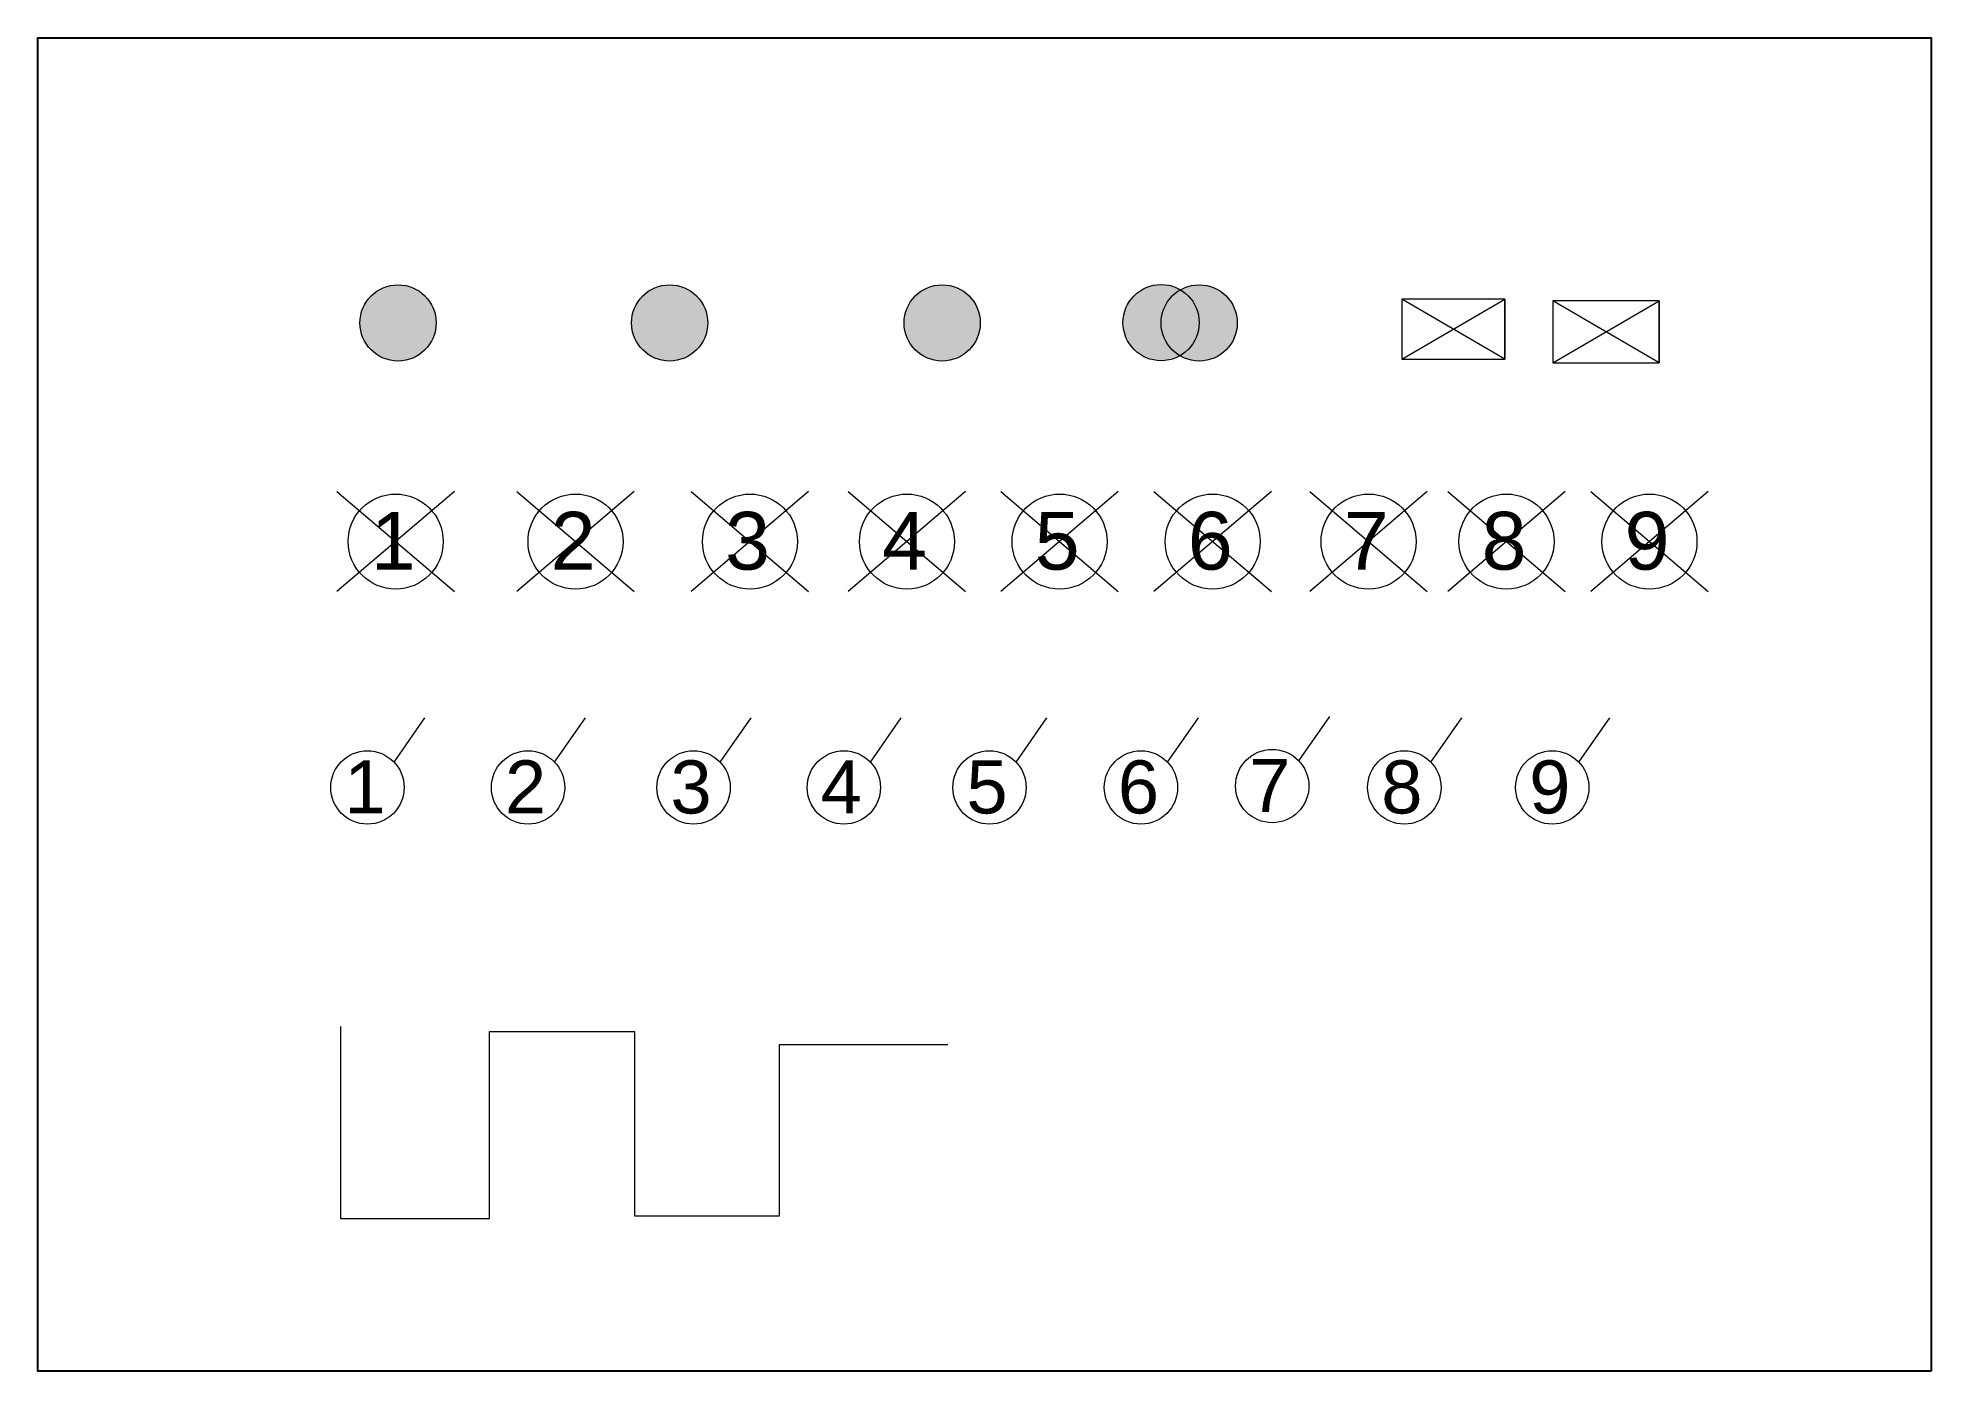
# Model space of a CAD drawing. Header units: inches. Extents: x -2907330 to 774627, y -12404360 to 10502691.
# Drawn here: x 5614.9 to 5694.4, y -129.5 to -73.6 of the extents above; entities that cross this region are included whole.
import ezdxf

# ---------------------------------------------------------------- set-up
doc = ezdxf.new("R2010")
doc.units = ezdxf.units.IN
doc.header["$MEASUREMENT"] = 0
for name, color, linetype, lineweight in [('BARE 7122', 94, 'Continuous', 0), ('BARE 7173', 6, 'Continuous', 0), ('CABLE 185', 1, 'Continuous', 0), ('CABLE 316', 30, 'Continuous', 0), ('CABLE 95', 5, 'Continuous', 0), ('CABLE SERVICE', 7, 'Continuous', 0), ('JUMLAH SERVIS', 7, 'Continuous', 0), ('PVC 7083', 2, 'Continuous', 0), ('PVC 9064', 4, 'Continuous', 0), ('UMBANG', 7, 'Continuous', 0)]:
    doc.layers.add(name, color=color, linetype=linetype, lineweight=lineweight)
doc.styles.add('style1', font='arial.ttf', dxfattribs={"height": 2})

# ---------------------------------------------------------------- blocks, each defined once
blk = doc.blocks.new('TIANG_BIRU')
at = {"lineweight": 0}
h = blk.add_hatch(color=5, dxfattribs=at)
h.dxf.hatch_style = 1
h.paths.add_polyline_path([(-1.599, 0, 1), (1.599, 0, 1)])
blk.add_circle((0, 0), 1.599, dxfattribs=at)
blk = doc.blocks.new('TIANG_MAG')
at = {"lineweight": 0}
h = blk.add_hatch(color=6, dxfattribs=at)
h.dxf.hatch_style = 1
h.paths.add_polyline_path([(-1.599, 0, 1), (1.599, 0, 1)])
blk.add_circle((0, 0), 1.599, dxfattribs=at)
blk = doc.blocks.new('TIANG_MERAH')
at = {"lineweight": 0}
h = blk.add_hatch(color=1, dxfattribs=at)
h.dxf.hatch_style = 1
h.paths.add_polyline_path([(-1.599, 0, 1), (1.599, 0, 1)])
blk.add_circle((0, 0), 1.599, dxfattribs=at)
blk = doc.blocks.new('TIANG_SP')
at = {"lineweight": 0}
h = blk.add_hatch(color=253, dxfattribs=at)
h.dxf.hatch_style = 1
h.paths.add_polyline_path([(-3.198, 0.012, 1), (0, 0.012, 1)])
h = blk.add_hatch(color=5, dxfattribs=at)
h.dxf.hatch_style = 1
h.paths.add_polyline_path([(-1.599, 0, 1), (1.599, 0, 1)])
for centre in [(-1.599, 0.012), (0, 0)]:
    blk.add_circle(centre, 1.599, dxfattribs=at)
blk = doc.blocks.new('U1')
at = {"layer": 'UMBANG', "lineweight": 0}
for p, q in [((-2.463, 2.094), (2.463, -2.094)), ((2.463, 2.094), (-2.463, -2.094))]:
    blk.add_line(p, q, dxfattribs=at)
blk.add_circle((0, 0), 1.994, dxfattribs=at)
at = {"layer": 'UMBANG', "style": 'style1'}
blk.add_text('1', height=2.426, dxfattribs=at).set_placement((-1.043, -1.179))
blk = doc.blocks.new('U2')
at = {"layer": 'UMBANG', "lineweight": 0}
for p, q in [((-2.463, 2.094), (2.463, -2.094)), ((2.463, 2.094), (-2.463, -2.094))]:
    blk.add_line(p, q, dxfattribs=at)
blk.add_circle((0, 0), 1.994, dxfattribs=at)
at = {"layer": 'UMBANG', "style": 'style1'}
blk.add_text('2', height=2.426, dxfattribs=at).set_placement((-1.043, -1.179))
blk = doc.blocks.new('U3')
at = {"layer": 'UMBANG', "lineweight": 0}
for p, q in [((-2.463, 2.094), (2.463, -2.094)), ((2.463, 2.094), (-2.463, -2.094))]:
    blk.add_line(p, q, dxfattribs=at)
blk.add_circle((0, 0), 1.994, dxfattribs=at)
at = {"layer": 'UMBANG', "style": 'style1'}
blk.add_text('3', height=2.426, dxfattribs=at).set_placement((-1.043, -1.179))
blk = doc.blocks.new('U4')
at = {"layer": 'UMBANG', "lineweight": 0}
for p, q in [((-2.463, 2.094), (2.463, -2.094)), ((2.463, 2.094), (-2.463, -2.094))]:
    blk.add_line(p, q, dxfattribs=at)
blk.add_circle((0, 0), 1.994, dxfattribs=at)
at = {"layer": 'UMBANG', "style": 'style1'}
blk.add_text('4', height=2.426, dxfattribs=at).set_placement((-1.043, -1.179))
blk = doc.blocks.new('U5')
at = {"layer": 'UMBANG', "lineweight": 0}
for p, q in [((-2.463, 2.094), (2.463, -2.094)), ((2.463, 2.094), (-2.463, -2.094))]:
    blk.add_line(p, q, dxfattribs=at)
blk.add_circle((0, 0), 1.994, dxfattribs=at)
at = {"layer": 'UMBANG', "style": 'style1'}
blk.add_text('5', height=2.426, dxfattribs=at).set_placement((-1.043, -1.179))
blk = doc.blocks.new('U6')
at = {"layer": 'UMBANG', "lineweight": 0}
for p, q in [((-2.463, 2.094), (2.463, -2.094)), ((2.463, 2.094), (-2.463, -2.094))]:
    blk.add_line(p, q, dxfattribs=at)
blk.add_circle((0, 0), 1.994, dxfattribs=at)
at = {"layer": 'UMBANG', "style": 'style1'}
blk.add_text('6', height=2.426, dxfattribs=at).set_placement((-1.043, -1.179))
blk = doc.blocks.new('U7')
at = {"layer": 'UMBANG', "lineweight": 0}
for p, q in [((-2.463, 2.094), (2.463, -2.094)), ((2.463, 2.094), (-2.463, -2.094))]:
    blk.add_line(p, q, dxfattribs=at)
blk.add_circle((0, 0), 1.994, dxfattribs=at)
at = {"layer": 'UMBANG', "style": 'style1'}
blk.add_text('7', height=2.426, dxfattribs=at).set_placement((-1.043, -1.179))
blk = doc.blocks.new('U8')
at = {"layer": 'UMBANG', "lineweight": 0}
for p, q in [((-2.463, 2.094), (2.463, -2.094)), ((2.463, 2.094), (-2.463, -2.094))]:
    blk.add_line(p, q, dxfattribs=at)
blk.add_circle((0, 0), 1.994, dxfattribs=at)
at = {"layer": 'UMBANG', "style": 'style1'}
blk.add_text('8', height=2.426, dxfattribs=at).set_placement((-1.043, -1.179))
blk = doc.blocks.new('U9')
at = {"layer": 'UMBANG', "lineweight": 0}
for p, q in [((-2.463, 2.094), (2.463, -2.094)), ((2.463, 2.094), (-2.463, -2.094))]:
    blk.add_line(p, q, dxfattribs=at)
blk.add_circle((0, 0), 1.994, dxfattribs=at)
at = {"layer": 'UMBANG', "style": 'style1'}
blk.add_text('9', height=2.426, dxfattribs=at).set_placement((-1.043, -1.179))
blk = doc.blocks.new('BK')
at = {"color": 30, "lineweight": 0}
blk.add_lwpolyline([(2.159, 1.263), (-2.159, 1.263), (-2.159, -1.263), (2.159, -1.263)], close=True, dxfattribs=at)
blk.add_lwpolyline([(-2.159, -1.263), (2.159, 1.263), (2.159, -1.263), (-2.159, 1.263)], dxfattribs=at)
blk = doc.blocks.new('BM')
at = {"color": 1, "lineweight": 0}
blk.add_lwpolyline([(2.232, 1.306), (-2.232, 1.306), (-2.232, -1.306), (2.232, -1.306)], close=True, dxfattribs=at)
blk.add_lwpolyline([(-2.232, -1.306), (2.232, 1.306), (2.232, -1.306), (-2.232, 1.306)], dxfattribs=at)
blk = doc.blocks.new('S1')
at = {"layer": 'JUMLAH SERVIS'}
blk.add_lwpolyline([(1.115, 1.061), (2.412, 2.916)], dxfattribs=at)
at = {"layer": 'JUMLAH SERVIS', "lineweight": 0}
blk.add_circle((0, 0), 1.539, dxfattribs=at)
at = {"layer": 'JUMLAH SERVIS', "style": 'style1'}
blk.add_text('1', height=2.227, dxfattribs=at).set_placement((-0.969, -1.092))
blk = doc.blocks.new('S2')
at = {"layer": 'JUMLAH SERVIS'}
blk.add_lwpolyline([(1.115, 1.061), (2.412, 2.916)], dxfattribs=at)
at = {"layer": 'JUMLAH SERVIS', "lineweight": 0}
blk.add_circle((0, 0), 1.539, dxfattribs=at)
at = {"layer": 'JUMLAH SERVIS', "style": 'style1'}
blk.add_text('2', height=2.227, dxfattribs=at).set_placement((-0.969, -1.092))
blk = doc.blocks.new('S3')
at = {"layer": 'JUMLAH SERVIS'}
blk.add_lwpolyline([(1.115, 1.061), (2.412, 2.916)], dxfattribs=at)
at = {"layer": 'JUMLAH SERVIS', "lineweight": 0}
blk.add_circle((0, 0), 1.539, dxfattribs=at)
at = {"layer": 'JUMLAH SERVIS', "style": 'style1'}
blk.add_text('3', height=2.227, dxfattribs=at).set_placement((-0.969, -1.092))
blk = doc.blocks.new('S4')
at = {"layer": 'JUMLAH SERVIS'}
blk.add_lwpolyline([(1.115, 1.061), (2.412, 2.916)], dxfattribs=at)
at = {"layer": 'JUMLAH SERVIS', "lineweight": 0}
blk.add_circle((0, 0), 1.539, dxfattribs=at)
at = {"layer": 'JUMLAH SERVIS', "style": 'style1'}
blk.add_text('4', height=2.227, dxfattribs=at).set_placement((-0.969, -1.092))
blk = doc.blocks.new('S5')
at = {"layer": 'JUMLAH SERVIS'}
blk.add_lwpolyline([(1.115, 1.061), (2.412, 2.916)], dxfattribs=at)
at = {"layer": 'JUMLAH SERVIS', "lineweight": 0}
blk.add_circle((0, 0), 1.539, dxfattribs=at)
at = {"layer": 'JUMLAH SERVIS', "style": 'style1'}
blk.add_text('5', height=2.227, dxfattribs=at).set_placement((-0.969, -1.092))
blk = doc.blocks.new('S6')
at = {"layer": 'JUMLAH SERVIS'}
blk.add_lwpolyline([(1.115, 1.061), (2.412, 2.916)], dxfattribs=at)
at = {"layer": 'JUMLAH SERVIS', "lineweight": 0}
blk.add_circle((0, 0), 1.539, dxfattribs=at)
at = {"layer": 'JUMLAH SERVIS', "style": 'style1'}
blk.add_text('6', height=2.227, dxfattribs=at).set_placement((-0.969, -1.092))
blk = doc.blocks.new('S7')
at = {"layer": 'JUMLAH SERVIS'}
blk.add_lwpolyline([(1.115, 1.061), (2.412, 2.916)], dxfattribs=at)
at = {"layer": 'JUMLAH SERVIS', "lineweight": 0}
blk.add_circle((0, 0), 1.539, dxfattribs=at)
at = {"layer": 'JUMLAH SERVIS', "style": 'style1'}
blk.add_text('7', height=2.227, dxfattribs=at).set_placement((-0.969, -1.092))
blk = doc.blocks.new('S8')
at = {"layer": 'JUMLAH SERVIS'}
blk.add_lwpolyline([(1.115, 1.061), (2.412, 2.916)], dxfattribs=at)
at = {"layer": 'JUMLAH SERVIS', "lineweight": 0}
blk.add_circle((0, 0), 1.539, dxfattribs=at)
at = {"layer": 'JUMLAH SERVIS', "style": 'style1'}
blk.add_text('8', height=2.227, dxfattribs=at).set_placement((-0.969, -1.092))
blk = doc.blocks.new('S9')
at = {"layer": 'JUMLAH SERVIS'}
blk.add_lwpolyline([(1.115, 1.061), (2.412, 2.916)], dxfattribs=at)
at = {"layer": 'JUMLAH SERVIS', "lineweight": 0}
blk.add_circle((0, 0), 1.539, dxfattribs=at)
at = {"layer": 'JUMLAH SERVIS', "style": 'style1'}
blk.add_text('9', height=2.227, dxfattribs=at).set_placement((-0.969, -1.092))

msp = doc.modelspace()

# ---------------------------------------------------------------- linework, layer by layer
msp.add_lwpolyline([(5694.37, -129.516), (5614.924, -129.516), (5614.924, -73.571), (5694.37, -73.571)], close=True)
at = {"layer": 'BARE 7122'}
msp.add_line((5627.617, -115.056), (5627.617, -123.11), dxfattribs=at)
at = {"layer": 'BARE 7173'}
msp.add_line((5627.617, -123.11), (5633.879, -123.11), dxfattribs=at)
at = {"layer": 'CABLE 185'}
msp.add_line((5633.879, -115.271), (5639.965, -115.271), dxfattribs=at)
at = {"layer": 'CABLE 316'}
msp.add_line((5639.965, -115.271), (5639.965, -123.003), dxfattribs=at)
at = {"layer": 'CABLE 95'}
msp.add_line((5633.879, -123.11), (5633.879, -115.271), dxfattribs=at)
at = {"layer": 'CABLE SERVICE'}
msp.add_line((5639.965, -123.003), (5646.051, -123.003), dxfattribs=at)
at = {"layer": 'PVC 7083'}
msp.add_line((5646.051, -123.003), (5646.051, -115.808), dxfattribs=at)
at = {"layer": 'PVC 9064'}
msp.add_line((5646.051, -115.808), (5653.108, -115.808), dxfattribs=at)

# ---------------------------------------------------------------- block references
for name, p in [('TIANG_BIRU', (5630.038, -85.532)), ('TIANG_MAG', (5641.434, -85.532)), ('TIANG_MERAH', (5652.873, -85.532)), ('TIANG_SP', (5663.656, -85.532)), ('BK', (5674.316, -85.792)), ('BM', (5680.722, -85.908)), ('U1', (5629.938, -94.707)), ('U2', (5637.486, -94.707)), ('U3', (5644.805, -94.707)), ('U4', (5651.393, -94.707)), ('U5', (5657.797, -94.707)), ('U6', (5664.222, -94.707)), ('U7', (5670.763, -94.707)), ('U8', (5676.551, -94.707)), ('U9', (5682.551, -94.707)), ('S1', (5628.754, -105.024)), ('S2', (5635.494, -105.024)), ('S3', (5642.438, -105.024)), ('S4', (5648.745, -105.024)), ('S5', (5654.857, -105.024)), ('S6', (5661.213, -105.024)), ('S7', (5666.72, -104.966)), ('S8', (5672.264, -105.024)), ('S9', (5678.473, -105.024))]:
    msp.add_blockref(name, p)

doc.saveas('drawing.dxf')
